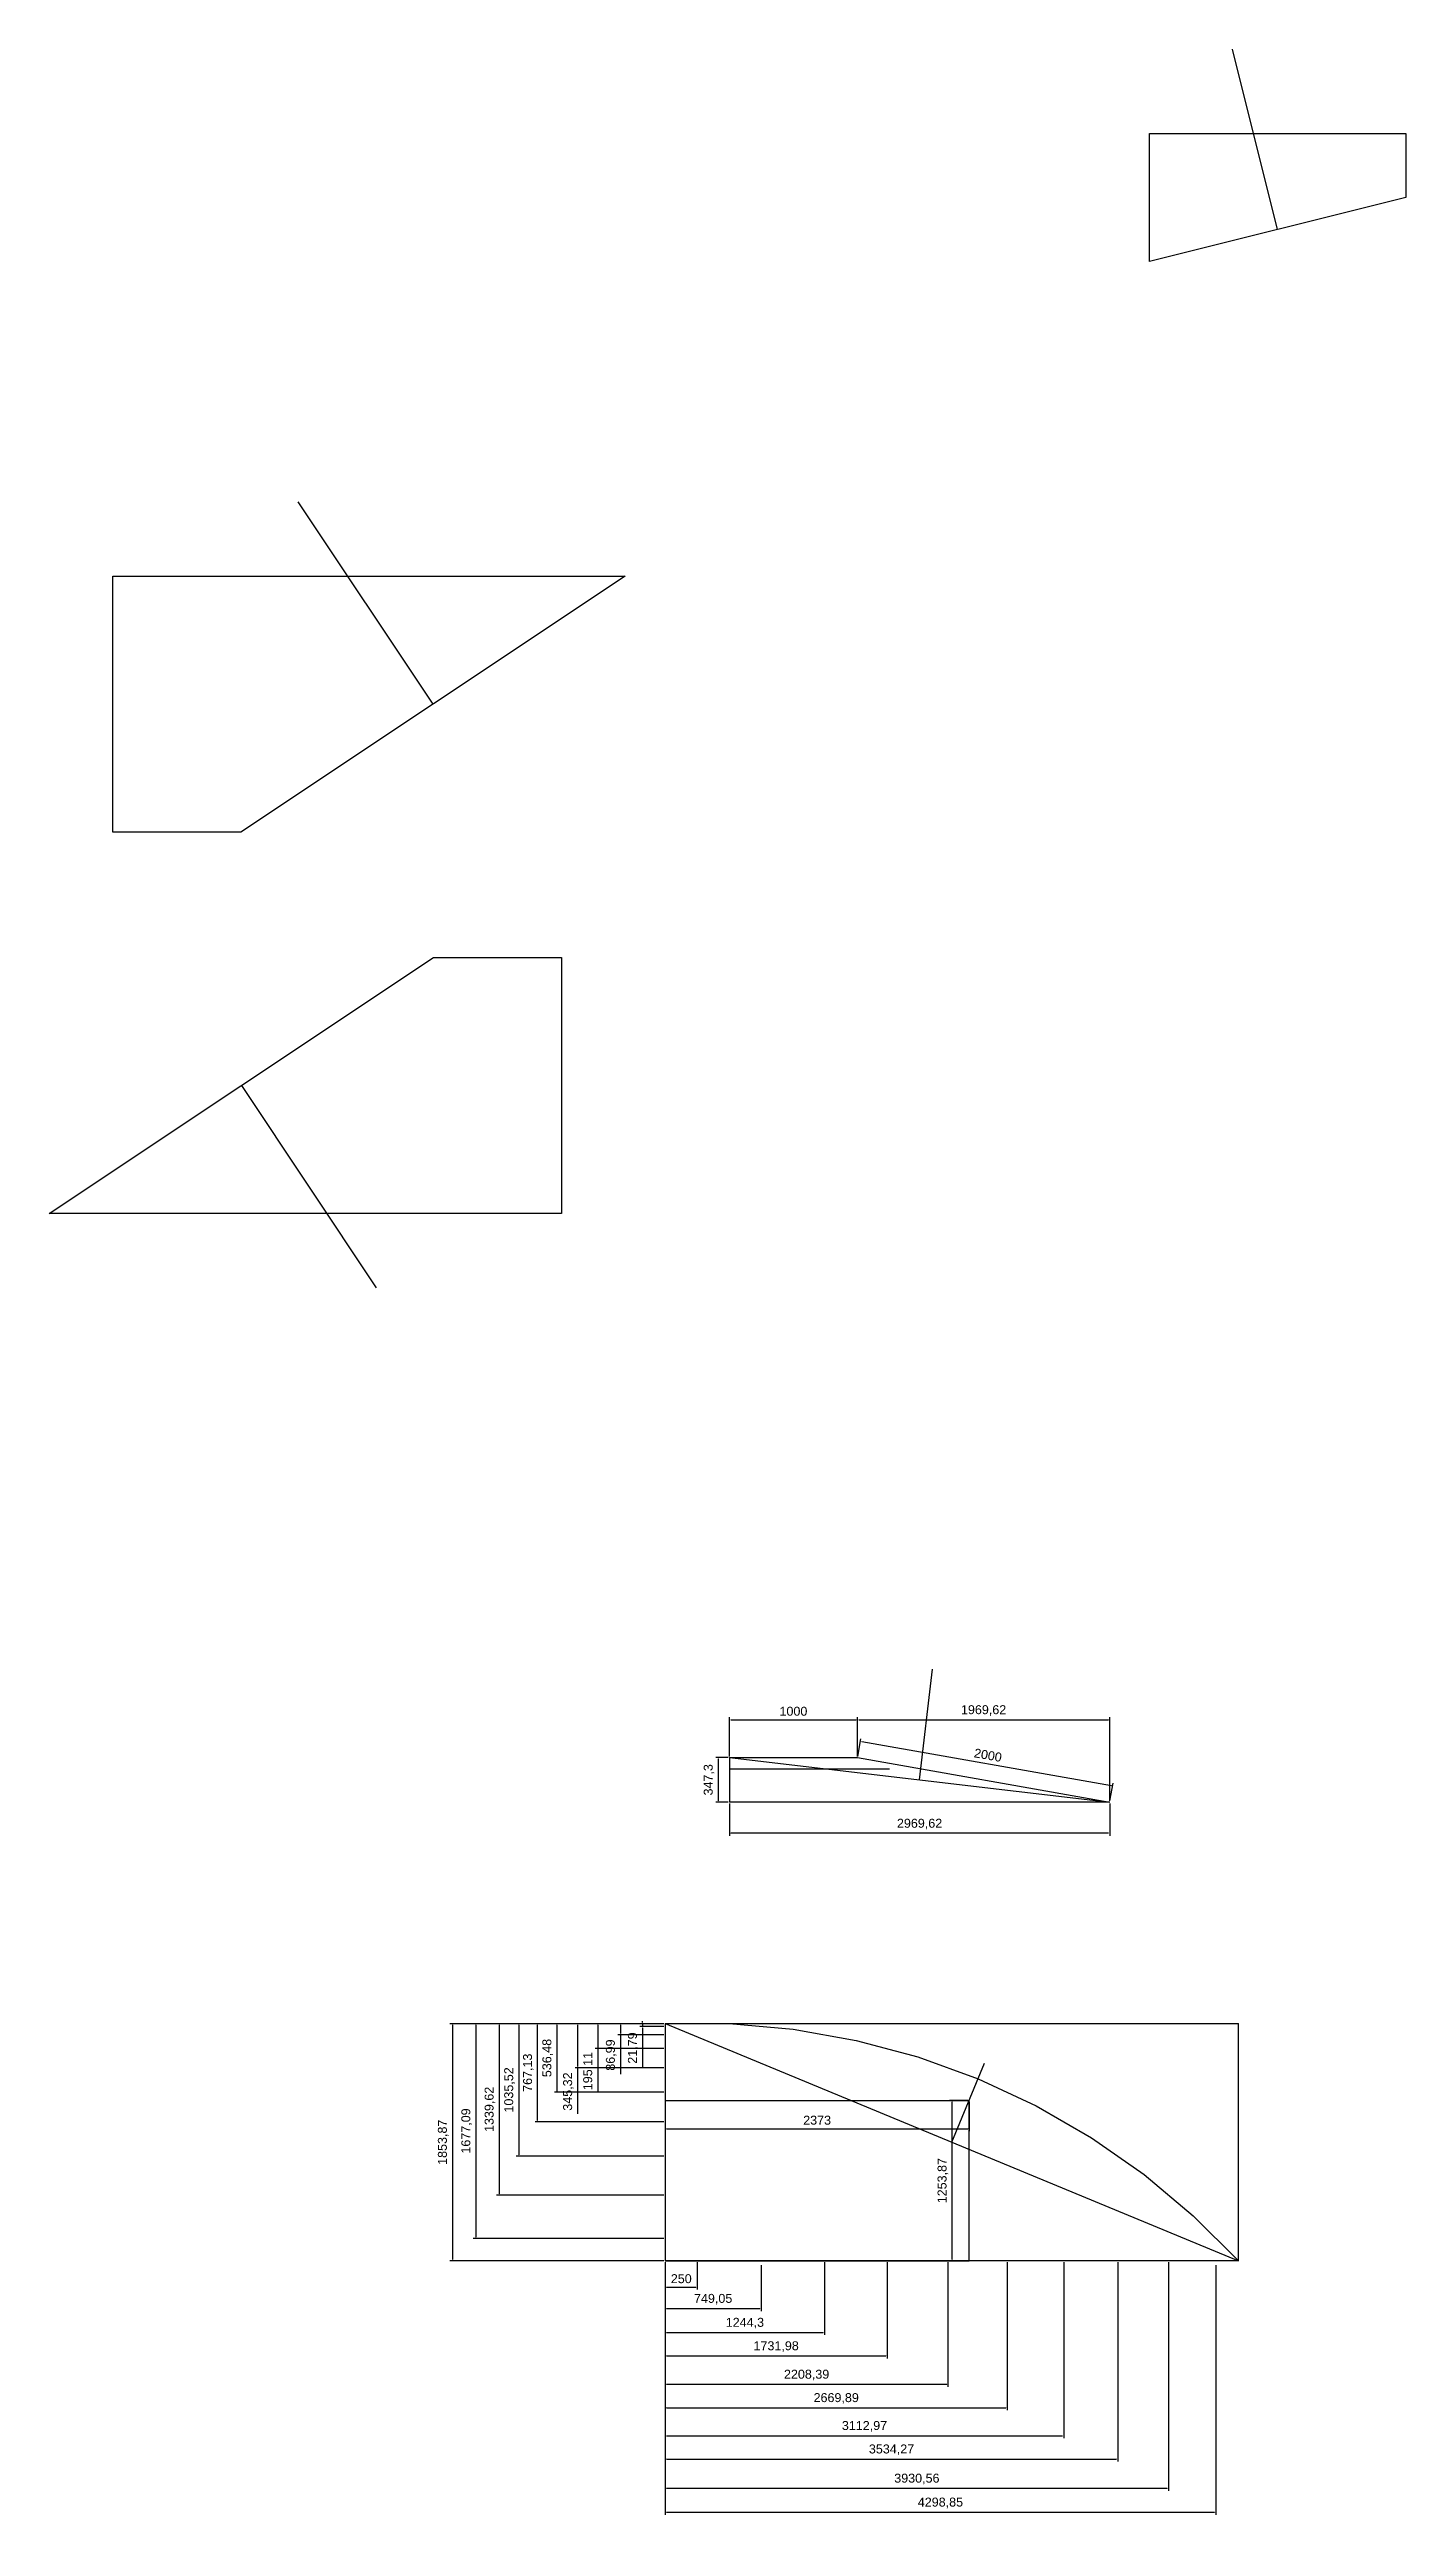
# Model space of a CAD drawing. Header units: millimetres. Extents: x -51474 to 26963, y -45010 to 42204.
# Drawn here: x -51474 to -40882, y -5814 to 13442 of the extents above; entities that cross this region are included whole.
import ezdxf

# ---------------------------------------------------------------- set-up
doc = ezdxf.new("R2010")
doc.units = ezdxf.units.MM
doc.styles.get("Standard").update_dxf_attribs({"font": 'arial.ttf'})
doc.dimstyles.new('ISO-25', dxfattribs={"dimtxt": 70, "dimasz": 10, "dimexe": 20, "dimexo": 10, "dimgap": 30, "dimtad": 1, "dimtxsty": 'Standard', "dimcen": 10, "dimadec": 0, "dimazin": 0, "dimtfac": 1, "dimtmove": 0, "dimatfit": 3, "dimfxl": 1, "dimarcsym": 0})

msp = doc.modelspace()

# ---------------------------------------------------------------- blocks, each defined once
blk = doc.blocks.new('*D1')
at = {"color": 0, "lineweight": -2, "transparency": 16777216}
for p, q in [((-46173, 99), (-46270, 99)), ((-46250, 89), (-46250, -238)), ((-46173, -248), (-46270, -248))]:
    blk.add_line(p, q, dxfattribs=at)
at = {"color": 0, "transparency": 16777216}
for points in [[(-46252, 89), (-46248, 89), (-46250, 99)], [(-46252, -238), (-46248, -238), (-46250, -248)]]:
    blk.add_solid(points, dxfattribs=at)
at = {"layer": 'Defpoints', "color": 0, "transparency": 16777216}
for p in [(-46163, 99), (-46250, -248), (-46163, -248)]:
    blk.add_point(p, dxfattribs=at)
at = {"color": 0, "transparency": 16777216, "insert": (-46322, -74), "char_height": 70, "attachment_point": 5, "rotation": 90}
blk.add_mtext('347,3', dxfattribs=at)
blk = doc.blocks.new('*D2')
at = {"color": 0, "lineweight": -2, "transparency": 16777216}
for p, q in [((-46163, -258), (-46163, -512)), ((-43193, -258), (-43193, -512)), ((-43203, -492), (-46153, -492))]:
    blk.add_line(p, q, dxfattribs=at)
at = {"color": 0, "transparency": 16777216}
for points in [[(-46153, -491), (-46153, -494), (-46163, -492)], [(-43203, -491), (-43203, -494), (-43193, -492)]]:
    blk.add_solid(points, dxfattribs=at)
at = {"layer": 'Defpoints', "color": 0, "transparency": 16777216}
for p in [(-46163, -248), (-43193, -248), (-46163, -492)]:
    blk.add_point(p, dxfattribs=at)
at = {"color": 0, "transparency": 16777216, "insert": (-44678, -420), "char_height": 70, "attachment_point": 5}
blk.add_mtext('2969,62', dxfattribs=at)
blk = doc.blocks.new('*D3')
at = {"color": 0, "lineweight": -2, "transparency": 16777216}
for p, q in [((-45163, 109), (-45163, 415)), ((-45153, 395), (-43203, 395)), ((-43193, -238), (-43193, 415))]:
    blk.add_line(p, q, dxfattribs=at)
at = {"color": 0, "transparency": 16777216}
for points in [[(-45153, 397), (-45153, 394), (-45163, 395)], [(-43203, 397), (-43203, 394), (-43193, 395)]]:
    blk.add_solid(points, dxfattribs=at)
at = {"layer": 'Defpoints', "color": 0, "transparency": 16777216}
for p in [(-43193, 395), (-45163, 99), (-43193, -248)]:
    blk.add_point(p, dxfattribs=at)
at = {"color": 0, "transparency": 16777216, "insert": (-44178, 467), "char_height": 70, "attachment_point": 5}
blk.add_mtext('1969,62', dxfattribs=at)
blk = doc.blocks.new('*D4')
at = {"color": 0, "lineweight": -2, "transparency": 16777216}
for p, q in [((-46163, 109), (-46163, 415)), ((-46153, 395), (-45173, 395)), ((-45163, 109), (-45163, 415))]:
    blk.add_line(p, q, dxfattribs=at)
at = {"color": 0, "transparency": 16777216}
for points in [[(-46153, 397), (-46153, 394), (-46163, 395)], [(-45173, 397), (-45173, 394), (-45163, 395)]]:
    blk.add_solid(points, dxfattribs=at)
at = {"layer": 'Defpoints', "color": 0, "transparency": 16777216}
for p in [(-45163, 395), (-46163, 99), (-45163, 99)]:
    blk.add_point(p, dxfattribs=at)
at = {"color": 0, "transparency": 16777216, "insert": (-45663, 461), "char_height": 70, "attachment_point": 5}
blk.add_mtext('1000', dxfattribs=at)
blk = doc.blocks.new('*D5')
at = {"color": 0, "lineweight": -2, "transparency": 16777216}
for p, q in [((-45161, 109), (-45137, 247)), ((-45130, 225), (-43180, -119)), ((-43191, -238), (-43167, -101))]:
    blk.add_line(p, q, dxfattribs=at)
at = {"color": 0, "transparency": 16777216}
for points in [[(-45130, 227), (-45131, 223), (-45140, 227)], [(-43180, -117), (-43181, -120), (-43171, -120)]]:
    blk.add_solid(points, dxfattribs=at)
at = {"layer": 'Defpoints', "color": 0, "transparency": 16777216}
for p in [(-45163, 99), (-43171, -120), (-43193, -248)]:
    blk.add_point(p, dxfattribs=at)
at = {"color": 0, "transparency": 16777216, "insert": (-44144, 118), "char_height": 70, "attachment_point": 5, "rotation": 350}
blk.add_mtext('2000', dxfattribs=at)
blk = doc.blocks.new('*D6')
at = {"color": 0, "lineweight": -2, "transparency": 16777216}
for p, q in [((-46664, -3842), (-46664, -4056)), ((-46414, -3842), (-46414, -4056)), ((-46654, -4036), (-46424, -4036))]:
    blk.add_line(p, q, dxfattribs=at)
at = {"color": 0, "transparency": 16777216}
for points in [[(-46654, -4035), (-46654, -4038), (-46664, -4036)], [(-46424, -4035), (-46424, -4038), (-46414, -4036)]]:
    blk.add_solid(points, dxfattribs=at)
at = {"layer": 'Defpoints', "color": 0, "transparency": 16777216}
for p in [(-46664, -3832), (-46414, -3832), (-46414, -4036)]:
    blk.add_point(p, dxfattribs=at)
at = {"color": 0, "transparency": 16777216, "insert": (-46539, -3971), "char_height": 70, "attachment_point": 5}
blk.add_mtext('250', dxfattribs=at)
blk = doc.blocks.new('*D7')
at = {"color": 0, "lineweight": -2, "transparency": 16777216}
for p, q in [((-46664, -3864), (-46664, -4223)), ((-45915, -3864), (-45915, -4223)), ((-46654, -4203), (-45925, -4203))]:
    blk.add_line(p, q, dxfattribs=at)
at = {"color": 0, "transparency": 16777216}
for points in [[(-46654, -4202), (-46654, -4205), (-46664, -4203)], [(-45925, -4202), (-45925, -4205), (-45915, -4203)]]:
    blk.add_solid(points, dxfattribs=at)
at = {"layer": 'Defpoints', "color": 0, "transparency": 16777216}
for p in [(-46664, -3854), (-45915, -3854), (-45915, -4203)]:
    blk.add_point(p, dxfattribs=at)
at = {"color": 0, "transparency": 16777216, "insert": (-46290, -4131), "char_height": 70, "attachment_point": 5}
blk.add_mtext('749,05', dxfattribs=at)
blk = doc.blocks.new('*D8')
at = {"color": 0, "lineweight": -2, "transparency": 16777216}
for p, q in [((-46664, -3842), (-46664, -4410)), ((-45420, -3842), (-45420, -4410)), ((-46654, -4390), (-45430, -4390))]:
    blk.add_line(p, q, dxfattribs=at)
at = {"color": 0, "transparency": 16777216}
for points in [[(-46654, -4389), (-46654, -4392), (-46664, -4390)], [(-45430, -4389), (-45430, -4392), (-45420, -4390)]]:
    blk.add_solid(points, dxfattribs=at)
at = {"layer": 'Defpoints', "color": 0, "transparency": 16777216}
for p in [(-46664, -3832), (-45420, -3832), (-45420, -4390)]:
    blk.add_point(p, dxfattribs=at)
at = {"color": 0, "transparency": 16777216, "insert": (-46042, -4318), "char_height": 70, "attachment_point": 5}
blk.add_mtext('1244,3', dxfattribs=at)
blk = doc.blocks.new('*D9')
at = {"color": 0, "lineweight": -2, "transparency": 16777216}
for p, q in [((-46664, -3842), (-46664, -4593)), ((-44932, -3842), (-44932, -4593)), ((-46654, -4573), (-44942, -4573))]:
    blk.add_line(p, q, dxfattribs=at)
at = {"color": 0, "transparency": 16777216}
for points in [[(-46654, -4571), (-46654, -4575), (-46664, -4573)], [(-44942, -4571), (-44942, -4575), (-44932, -4573)]]:
    blk.add_solid(points, dxfattribs=at)
at = {"layer": 'Defpoints', "color": 0, "transparency": 16777216}
for p in [(-46664, -3832), (-44932, -3832), (-44932, -4573)]:
    blk.add_point(p, dxfattribs=at)
at = {"color": 0, "transparency": 16777216, "insert": (-45798, -4501), "char_height": 70, "attachment_point": 5}
blk.add_mtext('1731,98', dxfattribs=at)
blk = doc.blocks.new('*D10')
at = {"color": 0, "lineweight": -2, "transparency": 16777216}
for p, q in [((-44456, -3842), (-44456, -4815)), ((-46664, -3864), (-46664, -4815)), ((-46654, -4795), (-44466, -4795))]:
    blk.add_line(p, q, dxfattribs=at)
at = {"color": 0, "transparency": 16777216}
for points in [[(-46654, -4794), (-46654, -4797), (-46664, -4795)], [(-44466, -4794), (-44466, -4797), (-44456, -4795)]]:
    blk.add_solid(points, dxfattribs=at)
at = {"layer": 'Defpoints', "color": 0, "transparency": 16777216}
for p in [(-44456, -3832), (-46664, -3854), (-44456, -4795)]:
    blk.add_point(p, dxfattribs=at)
at = {"color": 0, "transparency": 16777216, "insert": (-45560, -4723), "char_height": 70, "attachment_point": 5}
blk.add_mtext('2208,39', dxfattribs=at)
blk = doc.blocks.new('*D11')
at = {"color": 0, "lineweight": -2, "transparency": 16777216}
for p, q in [((-46664, -3842), (-46664, -4998)), ((-43994, -3842), (-43994, -4998)), ((-46654, -4978), (-44004, -4978))]:
    blk.add_line(p, q, dxfattribs=at)
at = {"color": 0, "transparency": 16777216}
for points in [[(-46654, -4976), (-46654, -4980), (-46664, -4978)], [(-44004, -4976), (-44004, -4980), (-43994, -4978)]]:
    blk.add_solid(points, dxfattribs=at)
at = {"layer": 'Defpoints', "color": 0, "transparency": 16777216}
for p in [(-46664, -3832), (-43994, -3832), (-43994, -4978)]:
    blk.add_point(p, dxfattribs=at)
at = {"color": 0, "transparency": 16777216, "insert": (-45329, -4906), "char_height": 70, "attachment_point": 5}
blk.add_mtext('2669,89', dxfattribs=at)
blk = doc.blocks.new('*D12')
at = {"color": 0, "lineweight": -2, "transparency": 16777216}
for p, q in [((-46664, -3842), (-46664, -5217)), ((-43551, -3842), (-43551, -5217)), ((-46654, -5197), (-43561, -5197))]:
    blk.add_line(p, q, dxfattribs=at)
at = {"color": 0, "transparency": 16777216}
for points in [[(-46654, -5195), (-46654, -5198), (-46664, -5197)], [(-43561, -5195), (-43561, -5198), (-43551, -5197)]]:
    blk.add_solid(points, dxfattribs=at)
at = {"layer": 'Defpoints', "color": 0, "transparency": 16777216}
for p in [(-46664, -3832), (-43551, -3832), (-43551, -5197)]:
    blk.add_point(p, dxfattribs=at)
at = {"color": 0, "transparency": 16777216, "insert": (-45108, -5124), "char_height": 70, "attachment_point": 5}
blk.add_mtext('3112,97', dxfattribs=at)
blk = doc.blocks.new('*D13')
at = {"color": 0, "lineweight": -2, "transparency": 16777216}
for p, q in [((-46664, -3842), (-46664, -5399)), ((-43130, -3842), (-43130, -5399)), ((-46654, -5379), (-43140, -5379))]:
    blk.add_line(p, q, dxfattribs=at)
at = {"color": 0, "transparency": 16777216}
for points in [[(-46654, -5377), (-46654, -5380), (-46664, -5379)], [(-43140, -5377), (-43140, -5380), (-43130, -5379)]]:
    blk.add_solid(points, dxfattribs=at)
at = {"layer": 'Defpoints', "color": 0, "transparency": 16777216}
for p in [(-46664, -3832), (-43130, -3832), (-43130, -5379)]:
    blk.add_point(p, dxfattribs=at)
at = {"color": 0, "transparency": 16777216, "insert": (-44897, -5307), "char_height": 70, "attachment_point": 5}
blk.add_mtext('3534,27', dxfattribs=at)
blk = doc.blocks.new('*D14')
at = {"color": 0, "lineweight": -2, "transparency": 16777216}
for p, q in [((-46664, -3842), (-46664, -5627)), ((-42734, -3842), (-42734, -5627)), ((-46654, -5607), (-42744, -5607))]:
    blk.add_line(p, q, dxfattribs=at)
at = {"color": 0, "transparency": 16777216}
for points in [[(-46654, -5605), (-46654, -5608), (-46664, -5607)], [(-42744, -5605), (-42744, -5608), (-42734, -5607)]]:
    blk.add_solid(points, dxfattribs=at)
at = {"layer": 'Defpoints', "color": 0, "transparency": 16777216}
for p in [(-46664, -3832), (-42734, -3832), (-42734, -5607)]:
    blk.add_point(p, dxfattribs=at)
at = {"color": 0, "transparency": 16777216, "insert": (-44699, -5535), "char_height": 70, "attachment_point": 5}
blk.add_mtext('3930,56', dxfattribs=at)
blk = doc.blocks.new('*D15')
at = {"color": 0, "lineweight": -2, "transparency": 16777216}
for p, q in [((-46664, -3864), (-46664, -5814)), ((-42365, -3864), (-42365, -5814)), ((-46654, -5794), (-42375, -5794))]:
    blk.add_line(p, q, dxfattribs=at)
at = {"color": 0, "transparency": 16777216}
for points in [[(-46654, -5792), (-46654, -5796), (-46664, -5794)], [(-42375, -5792), (-42375, -5796), (-42365, -5794)]]:
    blk.add_solid(points, dxfattribs=at)
at = {"layer": 'Defpoints', "color": 0, "transparency": 16777216}
for p in [(-46664, -3854), (-42365, -3854), (-42365, -5794)]:
    blk.add_point(p, dxfattribs=at)
at = {"color": 0, "transparency": 16777216, "insert": (-44515, -5722), "char_height": 70, "attachment_point": 5}
blk.add_mtext('4298,85', dxfattribs=at)
blk = doc.blocks.new('*D17')
at = {"color": 0, "lineweight": -2, "transparency": 16777216}
for p, q in [((-46674, -1979), (-46862, -1979)), ((-46674, -2000), (-46862, -2000)), ((-46842, -1969), (-46842, -1959)), ((-46842, -1979), (-46842, -2000)), ((-46842, -2010), (-46842, -2318))]:
    blk.add_line(p, q, dxfattribs=at)
at = {"color": 0, "transparency": 16777216}
for points in [[(-46843, -1969), (-46840, -1969), (-46842, -1979)], [(-46843, -2010), (-46840, -2010), (-46842, -2000)]]:
    blk.add_solid(points, dxfattribs=at)
at = {"layer": 'Defpoints', "color": 0, "transparency": 16777216}
for p in [(-46842, -2000), (-46664, -1979), (-46664, -2000)]:
    blk.add_point(p, dxfattribs=at)
at = {"color": 0, "transparency": 16777216, "insert": (-46914, -2169), "char_height": 70, "attachment_point": 5, "rotation": 90}
blk.add_mtext('21,79', dxfattribs=at)
blk = doc.blocks.new('*D18')
at = {"color": 0, "lineweight": -2, "transparency": 16777216}
for p, q in [((-46674, -1979), (-47034, -1979)), ((-46674, -2066), (-47034, -2066)), ((-47014, -1989), (-47014, -2056)), ((-47014, -2066), (-47014, -2372))]:
    blk.add_line(p, q, dxfattribs=at)
at = {"color": 0, "transparency": 16777216}
for points in [[(-47016, -1989), (-47013, -1989), (-47014, -1979)], [(-47016, -2056), (-47013, -2056), (-47014, -2066)]]:
    blk.add_solid(points, dxfattribs=at)
at = {"layer": 'Defpoints', "color": 0, "transparency": 16777216}
for p in [(-47014, -2066), (-46664, -1979), (-46664, -2066)]:
    blk.add_point(p, dxfattribs=at)
at = {"color": 0, "transparency": 16777216, "insert": (-47086, -2224), "char_height": 70, "attachment_point": 5, "rotation": 90}
blk.add_mtext('86,99', dxfattribs=at)
blk = doc.blocks.new('*D19')
at = {"color": 0, "lineweight": -2, "transparency": 16777216}
for p, q in [((-46674, -1979), (-47211, -1979)), ((-47191, -1989), (-47191, -2164)), ((-46674, -2174), (-47211, -2174)), ((-47191, -2174), (-47191, -2514))]:
    blk.add_line(p, q, dxfattribs=at)
at = {"color": 0, "transparency": 16777216}
for points in [[(-47193, -1989), (-47189, -1989), (-47191, -1979)], [(-47193, -2164), (-47189, -2164), (-47191, -2174)]]:
    blk.add_solid(points, dxfattribs=at)
at = {"layer": 'Defpoints', "color": 0, "transparency": 16777216}
for p in [(-46664, -1979), (-47191, -2174), (-46664, -2174)]:
    blk.add_point(p, dxfattribs=at)
at = {"color": 0, "transparency": 16777216, "insert": (-47263, -2349), "char_height": 70, "attachment_point": 5, "rotation": 90}
blk.add_mtext('195,11', dxfattribs=at)
blk = doc.blocks.new('*D20')
at = {"color": 0, "lineweight": -2, "transparency": 16777216}
for p, q in [((-46674, -1979), (-47368, -1979)), ((-47348, -1989), (-47348, -2314)), ((-46674, -2324), (-47368, -2324)), ((-47348, -2324), (-47348, -2684))]:
    blk.add_line(p, q, dxfattribs=at)
at = {"color": 0, "transparency": 16777216}
for points in [[(-47349, -1989), (-47346, -1989), (-47348, -1979)], [(-47349, -2314), (-47346, -2314), (-47348, -2324)]]:
    blk.add_solid(points, dxfattribs=at)
at = {"layer": 'Defpoints', "color": 0, "transparency": 16777216}
for p in [(-46664, -1979), (-47348, -2324), (-46664, -2324)]:
    blk.add_point(p, dxfattribs=at)
at = {"color": 0, "transparency": 16777216, "insert": (-47420, -2509), "char_height": 70, "attachment_point": 5, "rotation": 90}
blk.add_mtext('345,32', dxfattribs=at)
blk = doc.blocks.new('*D21')
at = {"color": 0, "lineweight": -2, "transparency": 16777216}
for p, q in [((-46674, -1979), (-47530, -1979)), ((-47510, -1989), (-47510, -2505)), ((-46674, -2515), (-47530, -2515))]:
    blk.add_line(p, q, dxfattribs=at)
at = {"color": 0, "transparency": 16777216}
for points in [[(-47512, -1989), (-47509, -1989), (-47510, -1979)], [(-47512, -2505), (-47509, -2505), (-47510, -2515)]]:
    blk.add_solid(points, dxfattribs=at)
at = {"layer": 'Defpoints', "color": 0, "transparency": 16777216}
for p in [(-46664, -1979), (-47510, -2515), (-46664, -2515)]:
    blk.add_point(p, dxfattribs=at)
at = {"color": 0, "transparency": 16777216, "insert": (-47582, -2247), "char_height": 70, "attachment_point": 5, "rotation": 90}
blk.add_mtext('536,48', dxfattribs=at)
blk = doc.blocks.new('*D22')
at = {"color": 0, "lineweight": -2, "transparency": 16777216}
for p, q in [((-46674, -1979), (-47681, -1979)), ((-47661, -2736), (-47661, -1989)), ((-46674, -2746), (-47681, -2746))]:
    blk.add_line(p, q, dxfattribs=at)
at = {"color": 0, "transparency": 16777216}
for points in [[(-47663, -1989), (-47660, -1989), (-47661, -1979)], [(-47663, -2736), (-47660, -2736), (-47661, -2746)]]:
    blk.add_solid(points, dxfattribs=at)
at = {"layer": 'Defpoints', "color": 0, "transparency": 16777216}
for p in [(-47661, -1979), (-46664, -1979), (-46664, -2746)]:
    blk.add_point(p, dxfattribs=at)
at = {"color": 0, "transparency": 16777216, "insert": (-47733, -2362), "char_height": 70, "attachment_point": 5, "rotation": 90}
blk.add_mtext('767,13', dxfattribs=at)
blk = doc.blocks.new('*D23')
at = {"color": 0, "lineweight": -2, "transparency": 16777216}
for p, q in [((-46674, -1979), (-47828, -1979)), ((-47808, -1989), (-47808, -3004)), ((-46674, -3014), (-47828, -3014))]:
    blk.add_line(p, q, dxfattribs=at)
at = {"color": 0, "transparency": 16777216}
for points in [[(-47810, -1989), (-47806, -1989), (-47808, -1979)], [(-47810, -3004), (-47806, -3004), (-47808, -3014)]]:
    blk.add_solid(points, dxfattribs=at)
at = {"layer": 'Defpoints', "color": 0, "transparency": 16777216}
for p in [(-46664, -1979), (-47808, -3014), (-46664, -3014)]:
    blk.add_point(p, dxfattribs=at)
at = {"color": 0, "transparency": 16777216, "insert": (-47880, -2496), "char_height": 70, "attachment_point": 5, "rotation": 90}
blk.add_mtext('1035,52', dxfattribs=at)
blk = doc.blocks.new('*D24')
at = {"color": 0, "lineweight": -2, "transparency": 16777216}
for p, q in [((-46674, -1979), (-47981, -1979)), ((-47961, -1989), (-47961, -3308)), ((-46674, -3318), (-47981, -3318))]:
    blk.add_line(p, q, dxfattribs=at)
at = {"color": 0, "transparency": 16777216}
for points in [[(-47963, -1989), (-47959, -1989), (-47961, -1979)], [(-47963, -3308), (-47959, -3308), (-47961, -3318)]]:
    blk.add_solid(points, dxfattribs=at)
at = {"layer": 'Defpoints', "color": 0, "transparency": 16777216}
for p in [(-46664, -1979), (-47961, -3318), (-46664, -3318)]:
    blk.add_point(p, dxfattribs=at)
at = {"color": 0, "transparency": 16777216, "insert": (-48033, -2648), "char_height": 70, "attachment_point": 5, "rotation": 90}
blk.add_mtext('1339,62', dxfattribs=at)
blk = doc.blocks.new('*D25')
at = {"color": 0, "lineweight": -2, "transparency": 16777216}
for p, q in [((-46674, -1979), (-48163, -1979)), ((-48143, -1989), (-48143, -3646)), ((-46674, -3656), (-48163, -3656))]:
    blk.add_line(p, q, dxfattribs=at)
at = {"color": 0, "transparency": 16777216}
for points in [[(-48144, -1989), (-48141, -1989), (-48143, -1979)], [(-48144, -3646), (-48141, -3646), (-48143, -3656)]]:
    blk.add_solid(points, dxfattribs=at)
at = {"layer": 'Defpoints', "color": 0, "transparency": 16777216}
for p in [(-46664, -1979), (-48143, -3656), (-46664, -3656)]:
    blk.add_point(p, dxfattribs=at)
at = {"color": 0, "transparency": 16777216, "insert": (-48215, -2817), "char_height": 70, "attachment_point": 5, "rotation": 90}
blk.add_mtext('1677,09', dxfattribs=at)
blk = doc.blocks.new('*D26')
at = {"color": 0, "lineweight": -2, "transparency": 16777216}
for p, q in [((-46674, -1979), (-48346, -1979)), ((-48326, -1989), (-48326, -3822)), ((-46674, -3832), (-48346, -3832))]:
    blk.add_line(p, q, dxfattribs=at)
at = {"color": 0, "transparency": 16777216}
for points in [[(-48327, -1989), (-48324, -1989), (-48326, -1979)], [(-48327, -3822), (-48324, -3822), (-48326, -3832)]]:
    blk.add_solid(points, dxfattribs=at)
at = {"layer": 'Defpoints', "color": 0, "transparency": 16777216}
for p in [(-46664, -1979), (-48326, -3832), (-46664, -3832)]:
    blk.add_point(p, dxfattribs=at)
at = {"color": 0, "transparency": 16777216, "insert": (-48398, -2905), "char_height": 70, "attachment_point": 5, "rotation": 90}
blk.add_mtext('1853,87', dxfattribs=at)
blk = doc.blocks.new('*D27')
at = {"color": 0, "lineweight": -2, "transparency": 16777216}
for p, q in [((-46664, -2589), (-46664, -2819)), ((-44291, -2589), (-44291, -2819)), ((-46654, -2799), (-44301, -2799))]:
    blk.add_line(p, q, dxfattribs=at)
at = {"color": 0, "transparency": 16777216}
for points in [[(-46654, -2797), (-46654, -2801), (-46664, -2799)], [(-44301, -2797), (-44301, -2801), (-44291, -2799)]]:
    blk.add_solid(points, dxfattribs=at)
at = {"layer": 'Defpoints', "color": 0, "transparency": 16777216}
for p in [(-46664, -2579), (-44291, -2579), (-44291, -2799)]:
    blk.add_point(p, dxfattribs=at)
at = {"color": 0, "transparency": 16777216, "insert": (-45478, -2733), "char_height": 70, "attachment_point": 5}
blk.add_mtext('2373', dxfattribs=at)
blk = doc.blocks.new('*D28')
at = {"color": 0, "lineweight": -2, "transparency": 16777216}
for p, q in [((-44301, -2579), (-44443, -2579)), ((-44423, -3822), (-44423, -2589)), ((-44301, -3832), (-44443, -3832))]:
    blk.add_line(p, q, dxfattribs=at)
at = {"color": 0, "transparency": 16777216}
for points in [[(-44425, -2589), (-44422, -2589), (-44423, -2579)], [(-44425, -3822), (-44422, -3822), (-44423, -3832)]]:
    blk.add_solid(points, dxfattribs=at)
at = {"layer": 'Defpoints', "color": 0, "transparency": 16777216}
for p in [(-44423, -2579), (-44291, -2579), (-44291, -3832)]:
    blk.add_point(p, dxfattribs=at)
at = {"color": 0, "transparency": 16777216, "insert": (-44496, -3205), "char_height": 70, "attachment_point": 5, "rotation": 90}
blk.add_mtext('1253,87', dxfattribs=at)

# ---------------------------------------------------------------- dimensions: what is measured, and where the dimension line sits
for base, p1, p2, picture, middle in [((-45162.649, 395.405), (-46162.649, 99.321), (-45162.649, 99.321), '*D4', (-45662.649, 461.145)), ((-43193.034, 395.4051), (-45162.6495, 99.3206), (-43193.034, -247.9758), '*D3', (-44177.8417, 467.472)), ((-46162.6495, -492.3783), (-43193.034, -247.9758), (-46162.6495, -247.9758), '*D2', (-44677.8417, -420.3115)), ((-44291.072, -2798.91), (-46664.072, -2578.528), (-44291.072, -2578.528), '*D27', (-45477.572, -2733.146)), ((-46414.072, -4036.452), (-46664.072, -3832.394), (-46414.072, -3832.394), '*D6', (-46539.072, -3970.712)), ((-45419.773, -4390.492), (-46664.072, -3832.394), (-45419.773, -3832.394), '*D8', (-46041.923, -4318.425)), ((-44932.09, -4572.947), (-46664.072, -3832.394), (-44932.09, -3832.394), '*D9', (-45798.081, -4500.88)), ((-44455.685, -4795.487), (-46664.072, -3854.374), (-44455.685, -3832.394), '*D10', (-45559.879, -4723.42)), ((-43994.185, -4978.143), (-46664.072, -3832.394), (-43994.185, -3832.394), '*D11', (-45329.129, -4906.076)), ((-43551.102, -5196.521), (-46664.072, -3832.394), (-43551.102, -3832.394), '*D12', (-45107.587, -5124.454)), ((-43129.80738, -5378.59854), (-46664.07243, -3832.39432), (-43129.80738, -3832.39432), '*D13', (-44896.9399, -5306.53169)), ((-42733.508, -5606.724), (-46664.072, -3832.394), (-42733.508, -3832.394), '*D14', (-44698.79, -5534.657)), ((-45915.024, -4203.356), (-46664.072, -3854.374), (-45915.024, -3854.374), '*D7', (-46289.548, -4131.29)), ((-42365.22, -5793.859), (-46664.072, -3854.374), (-42365.22, -3854.374), '*D15', (-44514.646, -5721.792))]:
    dim = msp.add_linear_dim(base=base, p1=p1, p2=p2, dimstyle='ISO-25')
    dim.commit()
    dim.dimension.update_dxf_attribs({"geometry": picture, "text_midpoint": middle})
dim = msp.add_aligned_dim(p1=(-45162.649, 99.321), p2=(-43193.034, -247.976), distance=129.461, dimstyle='ISO-25')
dim.commit()
dim.dimension.update_dxf_attribs({"geometry": '*D5', "text_midpoint": (-44143.945, 117.908)})
for base, p1, p2, picture, middle in [((-46249.975, -247.976), (-46162.649, 99.321), (-46162.649, -247.976), '*D1', (-46322.042, -74.328)), ((-48325.821, -3832.394), (-46664.072, -1978.528), (-46664.072, -3832.394), '*D26', (-48397.888, -2905.461)), ((-48142.527, -3655.618), (-46664.072, -1978.528), (-46664.072, -3655.618), '*D25', (-48214.594, -2817.073)), ((-47960.834, -3318.144), (-46664.072, -1978.528), (-46664.072, -3318.144), '*D24', (-48032.901, -2648.336)), ((-47808.1571, -3014.053), (-46664.0724, -1978.5282), (-46664.0724, -3014.053), '*D23', (-47880.224, -2496.2906)), ((-47661.175, -1978.528), (-46664.072, -2745.659), (-46664.072, -1978.528), '*D22', (-47733.242, -2362.094)), ((-47510.363, -2515.004), (-46664.072, -1978.528), (-46664.072, -2515.004), '*D21', (-47582.43, -2246.766)), ((-47347.646, -2323.845), (-46664.072, -1978.528), (-46664.072, -2323.845), '*D20', (-47419.713, -2508.763)), ((-47190.881, -2173.635), (-46664.072, -1978.528), (-46664.072, -2173.635), '*D19', (-47262.948, -2348.884)), ((-47014.273, -2065.518), (-46664.072, -1978.528), (-46664.072, -2065.518), '*D18', (-47086.34, -2223.745)), ((-46841.634, -2000.317), (-46664.072, -1978.528), (-46664.072, -2000.317), '*D17', (-46913.701, -2169.093)), ((-44423.438, -2578.528), (-44291.072, -3832.394), (-44291.072, -2578.528), '*D28', (-44495.504, -3205.461))]:
    dim = msp.add_linear_dim(base=base, p1=p1, p2=p2, angle=90, dimstyle='ISO-25')
    dim.commit()
    dim.dimension.update_dxf_attribs({"geometry": picture, "text_midpoint": middle})

# ---------------------------------------------------------------- linework, layer by layer
for p, q in [((-41881.835, 12033.407), (-42233.944, 13441.843)), ((-42881.835, 11783.407), (-42881.835, 12783.407)), ((-42881.835, 12783.407), (-40881.835, 12783.407)), ((-40881.835, 12783.407), (-40881.835, 12283.407)), ((-40881.835, 12283.407), (-42881.835, 11783.407)), ((-48477.595, 8326.998), (-49530.772, 9906.764)), ((-50977.595, 7326.998), (-50977.595, 9326.998)), ((-50977.595, 9326.998), (-46977.595, 9326.998)), ((-46977.595, 9326.998), (-49977.595, 7326.998)), ((-49977.595, 7326.998), (-50977.595, 7326.998)), ((-51473.973, 4347.858), (-48473.973, 6347.858)), ((-48473.973, 6347.858), (-47473.973, 6347.858)), ((-47473.973, 6347.858), (-47473.973, 4347.858)), ((-49973.973, 5347.858), (-48920.795, 3768.091)), ((-47473.973, 4347.858), (-51473.973, 4347.858)), ((-44677.842, -74.328), (-44576.789, 789.744)), ((-46162.649, 99.321), (-45162.649, 99.321)), ((-46162.649, 99.321), (-46162.649, -247.976)), ((-46162.649, 99.321), (-43193.034, -247.976)), ((-46162.649, 12.496), (-44912.649, 12.496)), ((-45162.649, 99.321), (-43193.034, -247.976)), ((-43193.034, -247.976), (-46162.649, -247.976)), ((-46664.072, -1978.528), (-46664.072, -3832.394)), ((-46664.072, -1978.528), (-46664.072, -2578.528)), ((-46664.072, -1978.528), (-42188.444, -3832.394)), ((-46664.072, -1978.528), (-42188.444, -1978.528)), ((-42188.444, -3832.394), (-42188.444, -1978.528)), ((-44426.258, -2905.461), (-44170.033, -2286.88)), ((-46664.072, -2578.528), (-44291.072, -2578.528)), ((-44291.072, -3832.394), (-44291.072, -2578.528)), ((-42541.997, -3478.841), (-42188.444, -3832.394)), ((-42188.444, -3832.394), (-46664.072, -3832.394)), ((-46664.072, -3832.394), (-44291.072, -3832.394))]:
    msp.add_line(p, q)
at = {"color": 18, "true_color": 0x000000}
msp.add_line((-46664.072, -1978.528), (-46164.072, -1978.528), dxfattribs=at)
at = {"color": 40, "true_color": 0xf8d731}
msp.add_line((-46164.072, -1978.528), (-45665.975, -2022.106), dxfattribs=at)
at = {"color": 32, "true_color": 0xcd6928}
msp.add_line((-45665.975, -2022.106), (-45173.571, -2108.93), dxfattribs=at)
at = {"color": 244, "true_color": 0x991b1e}
msp.add_line((-45173.571, -2108.93), (-44690.608, -2238.34), dxfattribs=at)
at = {"color": 219, "true_color": 0x642165}
msp.add_line((-44690.608, -2238.34), (-44220.762, -2409.35), dxfattribs=at)
at = {"color": 177, "true_color": 0x293189}
msp.add_line((-44220.762, -2409.35), (-43767.608, -2620.659), dxfattribs=at)
at = {"color": 116, "true_color": 0x136734}
msp.add_line((-43767.608, -2620.659), (-43334.595, -2870.659), dxfattribs=at)
at = {"color": 159, "true_color": 0x22346e}
msp.add_line((-43334.595, -2870.659), (-42925.019, -3157.447), dxfattribs=at)
at = {"color": 67, "true_color": 0x727430}
msp.add_line((-42925.019, -3157.447), (-42541.997, -3478.841), dxfattribs=at)

msp.set_redraw_order([(e.dxf.handle, doc.entitydb.next_handle()) for e in msp.query("TEXT MTEXT ATTDEF DIMENSION ARC_DIMENSION")])  # texts and dimensions are drawn at this point

doc.saveas('drawing.dxf')
